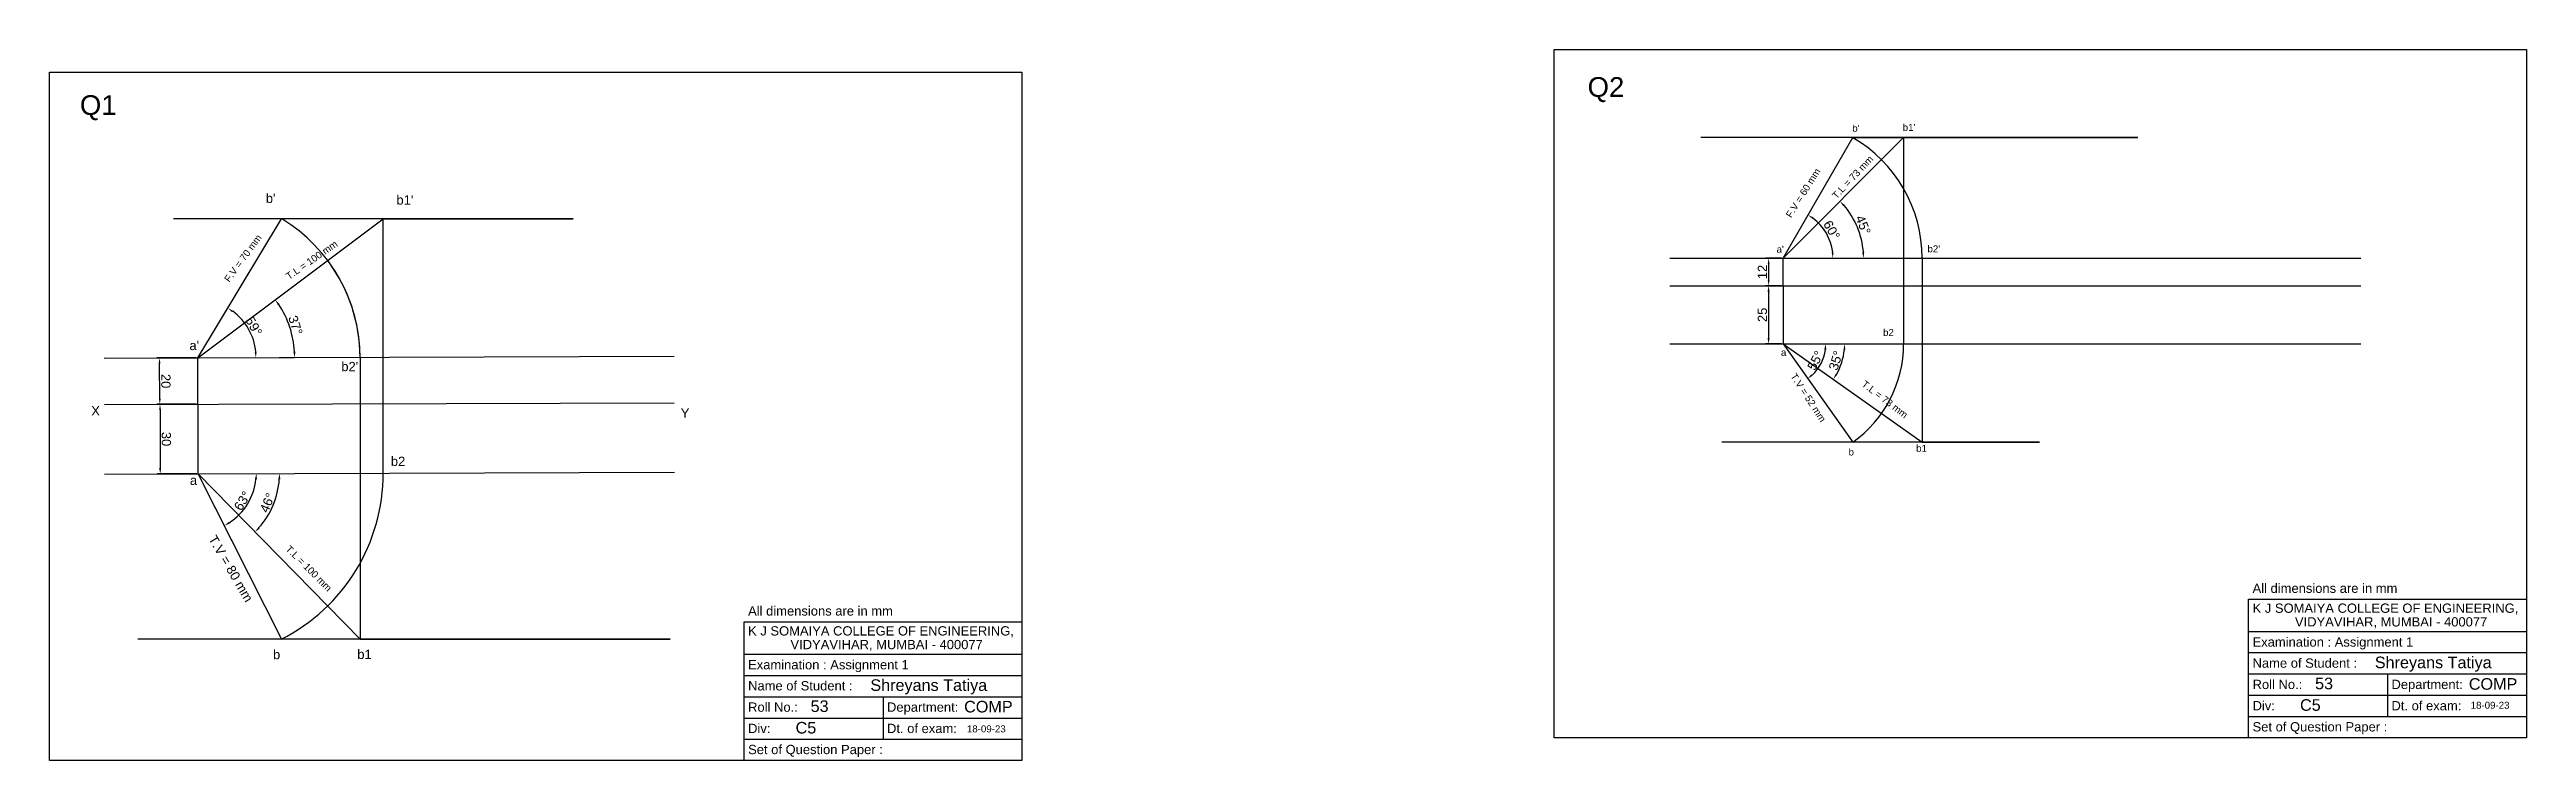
# Model space of a CAD drawing. Header units: millimetres. Extents: x 2670 to 4955, y 1870 to 2186.
# Drawn here: x 2670 to 3740, y 1870 to 2177 of the extents above; entities that cross this region are included whole.
import ezdxf

# ---------------------------------------------------------------- set-up
doc = ezdxf.new("R2010")
doc.units = ezdxf.units.MM
doc.styles.get("Standard").update_dxf_attribs({"font": 'arial.ttf'})
doc.dimstyles.new('ISO-25', dxfattribs={"dimtxt": 4, "dimasz": 2.5, "dimexe": 1.25, "dimexo": 0.625, "dimtad": 1, "dimdec": 0, "dimdsep": 46, "dimtxsty": 'Standard', "dimcen": 2.5, "dimadec": 0, "dimazin": 0, "dimtfac": 1, "dimtdec": 0, "dimtmove": 0, "dimatfit": 3, "dimfxl": 1, "dimarcsym": 0})

msp = doc.modelspace()

# ---------------------------------------------------------------- texts
for s, height, p in [('All dimensions are in mm', 4.008, (2971.9, 1932.7)), ('All dimensions are in mm', 4.008, (3621.7, 1942.5)), ('K J SOMAIYA COLLEGE OF ENGINEERING, ', 4.008, (3621.7, 1933.9)), ('K J SOMAIYA COLLEGE OF ENGINEERING, ', 4.008, (2971.9, 1924.1)), ('VIDYAVIHAR, MUMBAI - 400077', 4.008, (3640, 1928)), ('VIDYAVIHAR, MUMBAI - 400077', 4.008, (2990.2, 1918.2)), ('Examination : Assignment 1', 4.008, (3621.7, 1919.3)), ('Examination : Assignment 1', 4.008, (2971.9, 1909.5)), ('Name of Student : ', 4.008, (2971.9, 1900.4)), ('Name of Student : ', 4.008, (3621.7, 1910.2)), ('Roll No.: ', 4.01, (3621.7, 1901)), ('Department: ', 4.008, (3681.7, 1901)), ('Roll No.: ', 4.01, (2971.9, 1891.2)), ('Department: ', 4.008, (3031.9, 1891.2)), ('Div: ', 4.01, (3621.7, 1891.8)), ('Dt. of exam:', 4.008, (3681.7, 1891.8)), ('Div: ', 4.01, (2971.9, 1882)), ('Dt. of exam:', 4.008, (3031.9, 1882)), ('Set of Question Paper : ', 4.008, (3621.7, 1882.7)), ('Set of Question Paper : ', 4.008, (2971.9, 1872.9))]:
    msp.add_text(s, height=height).set_placement(p)
at = {"attachment_point": 1}
for s, width, insert, char_height in [("b'", 11.39, (2763.6, 2114.8), 4.01), ("b1'", 11.39, (2820, 2114.1), 4.01), ("a'", 11.39, (2730.6, 2051.3), 4.01), ("b2'", 11.39, (2796.2, 2042.2), 4.01), ('X', 11.39, (2688.2, 2023.1), 4.01), ('Y', 11.39, (2942.8, 2022.1), 4.01), ('b2', 11.39, (2817.6, 2001.3), 4.01), ('a', 11.39, (2730.8, 1993.1), 4.01), ('b', 11.39, (2766.7, 1917.9), 4.01), ('b1', 11.39, (2803.1, 1918), 4.01), ('Shreyans Tatiya', 56.26, (3674.5, 1915), 5), ('Shreyans Tatiya', 56.26, (3024.7, 1905.2), 5), ('53', 18.043, (3648.7, 1905.9), 5), ('COMP', 18.242, (3715.1, 1905.7), 5), ('53', 18.043, (2998.9, 1896.1), 5), ('COMP', 18.242, (3065.2, 1895.9), 5), ('C5', 29.121, (3642.2, 1896.6), 5), ('C5', 29.121, (2992.4, 1886.8), 5)]:
    msp.add_mtext_dynamic_manual_height_columns(s, width=width, gutter_width=42.5, heights=[0], dxfattribs=dict(at, insert=insert, char_height=char_height))
at = {"layer": 'Defpoints', "color": 0, "lineweight": -3, "attachment_point": 1}
for s, width, insert, char_height in [('Q2', 43.807, (3334.5, 2165.1), 8.5), ('Q1', 43.807, (2683.3, 2157.3), 8.5), ("b'", 13.923, (3448.8, 2144.5), 3), ("b1'", 13.923, (3470.6, 2144.9), 3), ("a'", 13.923, (3416.1, 2092.3), 3), ("b2'", 13.923, (3481.3, 2092.5), 3), ('b2', 13.923, (3462.1, 2056.4), 3), ('a', 13.923, (3418, 2047.8), 3), ('b', 13.923, (3447.2, 2004.8), 3), ('b1', 13.923, (3476.4, 2006.4), 3), ('18-09-23', 21.121, (3715.9, 1895.5), 3), ('18-09-23', 21.121, (3066.4, 1885.3), 3)]:
    msp.add_mtext_dynamic_manual_height_columns(s, width=width, gutter_width=42.5, heights=[0], dxfattribs=dict(at, insert=insert, char_height=char_height))
for s, width, heights, insert, char_height, rotation in [('T.L = 73 mm', 23.877, [0], (3439.8, 2114.3), 3, 46.9294), ('F.V = 60 mm', 23.877, [0], (3419.9, 2105.7), 3, 57.9612), ('F.V = 70 mm', 27.47, [3.06], (2745.4, 2078.1), 3, 53.8748), ('T.L = 100 mm', 27.47, [0], (2771.9, 2080), 3, 34.8183), ('T.V = 52 mm', 55.162, [0], (3424.5, 2037.7), 3, 303.0813), ('T.L = 73 mm', 23.605, [0], (3454.4, 2034.4), 3, 322.6202), ('T.V = 80 mm', 34.448, [0], (2742.1, 1967.9), 4.008, 300.2709), ('T.L = 100 mm', 27.47, [4.47], (2774, 1963.3), 3, 315.2035)]:
    msp.add_mtext_dynamic_manual_height_columns(s, width=width, gutter_width=42.5, heights=heights, dxfattribs=dict(at, insert=insert, char_height=char_height, rotation=rotation))

# ---------------------------------------------------------------- blocks, each defined once
blk = doc.blocks.new('*D2')
at = {"layer": 'Defpoints', "color": 0, "lineweight": -2, "transparency": 16777216}
blk.add_arc((2734.3, 2044), 25.1, 5.8891, 53.1526, dxfattribs=at)
at = {"layer": 'Defpoints', "color": 0, "lineweight": 30, "transparency": 16777216}
for p in [(2770.4, 2103.9), (2693.8, 2043.8), (2734.3, 2044), (2757.8, 2052.4), (2940, 2044.6)]:
    blk.add_point(p, dxfattribs=at)
for points in [[(2749, 2063.7), (2749.5, 2064.3), (2747.2, 2065.4)], [(2759.6, 2046.5), (2758.8, 2046.5), (2759.3, 2044)]]:
    blk.add_solid(points, dxfattribs=at)
at = {"layer": 'Defpoints', "color": 0, "lineweight": -3, "transparency": 16777216, "insert": (2758.4, 2057.6), "char_height": 4, "attachment_point": 5, "rotation": 299.5209}
blk.add_mtext('59°', dxfattribs=at)
blk = doc.blocks.new('*D3')
at = {"layer": 'Defpoints', "color": 0, "lineweight": -2, "transparency": 16777216}
blk.add_arc((2734.3, 2044), 41.8, 3.5991, 33.3844, dxfattribs=at)
at = {"layer": 'Defpoints', "color": 0, "lineweight": 30, "transparency": 16777216}
for p in [(2814.3, 2103.9), (2693.8, 2043.8), (2734.3, 2044), (2775.1, 2052.9), (2940, 2044.6)]:
    blk.add_point(p, dxfattribs=at)
for points in [[(2768.8, 2066.7), (2769.5, 2067.2), (2767.7, 2069)], [(2776.4, 2046.6), (2775.5, 2046.6), (2776, 2044.1)]]:
    blk.add_solid(points, dxfattribs=at)
at = {"layer": 'Defpoints', "color": 0, "lineweight": -3, "transparency": 16777216, "insert": (2776.4, 2058), "char_height": 4, "attachment_point": 5, "rotation": 288.4917}
blk.add_mtext('37°', dxfattribs=at)
blk = doc.blocks.new('*D4')
at = {"layer": 'Defpoints', "color": 0, "lineweight": -2, "transparency": 16777216}
blk.add_arc((2734.3, 1994), 35.2, 318.4465, 356.1029, dxfattribs=at)
at = {"layer": 'Defpoints', "color": 0, "lineweight": 30, "transparency": 16777216}
for p in [(2693.9, 1993.8), (2734.3, 1994), (2940.1, 1994.6), (2764.7, 1976.1), (2804.3, 1922.5)]:
    blk.add_point(p, dxfattribs=at)
for points in [[(2769, 1991.6), (2769.9, 1991.5), (2769.5, 1994.1)], [(2761, 1970.3), (2760.4, 1970.9), (2758.9, 1968.8)]]:
    blk.add_solid(points, dxfattribs=at)
at = {"layer": 'Defpoints', "color": 0, "lineweight": -3, "transparency": 16777216, "insert": (2764.3, 1981.4), "char_height": 4, "attachment_point": 5, "rotation": 67.2747}
blk.add_mtext('46°', dxfattribs=at)
blk = doc.blocks.new('*D5')
at = {"layer": 'Defpoints', "color": 0, "lineweight": -2, "transparency": 16777216}
blk.add_arc((2734.3, 1994), 25.1, 302.3945, 354.4705, dxfattribs=at)
at = {"layer": 'Defpoints', "color": 0, "lineweight": 30, "transparency": 16777216}
for p in [(2693.9, 1993.8), (2734.3, 1994), (2940.1, 1994.6), (2753, 1977.1), (2770.3, 1922.5)]:
    blk.add_point(p, dxfattribs=at)
for points in [[(2758.9, 1991.5), (2759.8, 1991.5), (2759.5, 1994)], [(2748, 1972.4), (2747.6, 1973.1), (2745.6, 1971.5)]]:
    blk.add_solid(points, dxfattribs=at)
at = {"layer": 'Defpoints', "color": 0, "lineweight": -3, "transparency": 16777216, "insert": (2753.5, 1982.2), "char_height": 4, "attachment_point": 5, "rotation": 58.4325}
blk.add_mtext('63°', dxfattribs=at)
blk = doc.blocks.new('*D6')
at = {"layer": 'Defpoints', "color": 0, "lineweight": -2, "transparency": 16777216}
for p, q in [((2733.6, 2043.9), (2716.5, 2043.9)), ((2717.8, 2026.4), (2717.7, 2041.4)), ((2733.7, 2023.9), (2716.5, 2023.9))]:
    blk.add_line(p, q, dxfattribs=at)
at = {"layer": 'Defpoints', "color": 0, "lineweight": 30, "transparency": 16777216}
for p in [(2717.7, 2043.9), (2734.3, 2044), (2734.3, 2024)]:
    blk.add_point(p, dxfattribs=at)
for points in [[(2718.1, 2041.4), (2717.3, 2041.4), (2717.7, 2043.9)], [(2718.2, 2026.4), (2717.4, 2026.4), (2717.8, 2023.9)]]:
    blk.add_solid(points, dxfattribs=at)
at = {"layer": 'Defpoints', "color": 0, "lineweight": -3, "transparency": 16777216, "insert": (2720.4, 2033.9), "char_height": 4, "attachment_point": 5, "rotation": 270.1704}
blk.add_mtext('20', dxfattribs=at)
blk = doc.blocks.new('*D7')
at = {"layer": 'Defpoints', "color": 0, "lineweight": -2, "transparency": 16777216}
for p, q in [((2733.7, 2023.9), (2716.6, 2023.9)), ((2717.9, 2021.4), (2717.9, 1996.4)), ((2733.8, 1993.9), (2716.7, 1993.9))]:
    blk.add_line(p, q, dxfattribs=at)
at = {"layer": 'Defpoints', "color": 0, "lineweight": 30, "transparency": 16777216}
for p in [(2734.3, 2024), (2718, 1993.9), (2734.4, 1994)]:
    blk.add_point(p, dxfattribs=at)
for points in [[(2718.3, 2021.4), (2717.5, 2021.4), (2717.9, 2023.9)], [(2718.4, 1996.4), (2717.5, 1996.4), (2718, 1993.9)]]:
    blk.add_solid(points, dxfattribs=at)
at = {"layer": 'Defpoints', "color": 0, "lineweight": -3, "transparency": 16777216, "insert": (2720.6, 2008.9), "char_height": 4, "attachment_point": 5, "rotation": 270.1704}
blk.add_mtext('30', dxfattribs=at)
blk = doc.blocks.new('*D8')
at = {"layer": 'Defpoints', "color": 0, "lineweight": -2, "transparency": 16777216}
for p, q in [((3418.3, 2087), (3411.4, 2087)), ((3412.7, 2077.5), (3412.7, 2084.5)), ((3418.3, 2075), (3411.4, 2075))]:
    blk.add_line(p, q, dxfattribs=at)
at = {"layer": 'Defpoints', "color": 0, "lineweight": 30, "transparency": 16777216}
for p in [(3412.7, 2087), (3419, 2087), (3419, 2075)]:
    blk.add_point(p, dxfattribs=at)
for points in [[(3412.3, 2084.5), (3413.1, 2084.5), (3412.7, 2087)], [(3412.3, 2077.5), (3413.1, 2077.5), (3412.7, 2075)]]:
    blk.add_solid(points, dxfattribs=at)
at = {"layer": 'Defpoints', "color": 0, "lineweight": -3, "transparency": 16777216, "insert": (3410, 2081), "char_height": 4, "attachment_point": 5, "rotation": 90}
blk.add_mtext('12', dxfattribs=at)
blk = doc.blocks.new('*D9')
at = {"layer": 'Defpoints', "color": 0, "lineweight": -2, "transparency": 16777216}
for p, q in [((3418.3, 2075), (3411.4, 2075)), ((3412.7, 2052.5), (3412.7, 2072.5)), ((3418.3, 2050), (3411.4, 2050))]:
    blk.add_line(p, q, dxfattribs=at)
at = {"layer": 'Defpoints', "color": 0, "lineweight": 30, "transparency": 16777216}
for p in [(3412.7, 2075), (3419, 2075), (3419, 2050)]:
    blk.add_point(p, dxfattribs=at)
for points in [[(3412.2, 2072.5), (3413.1, 2072.5), (3412.7, 2075)], [(3412.2, 2052.5), (3413.1, 2052.5), (3412.7, 2050)]]:
    blk.add_solid(points, dxfattribs=at)
at = {"layer": 'Defpoints', "color": 0, "lineweight": -3, "transparency": 16777216, "insert": (3410, 2062.5), "char_height": 4, "attachment_point": 5, "rotation": 90}
blk.add_mtext('25', dxfattribs=at)
blk = doc.blocks.new('*D10')
at = {"layer": 'Defpoints', "color": 0, "lineweight": -2, "transparency": 16777216}
blk.add_arc((3419, 2087), 21.5, 6.6686, 53.3314, dxfattribs=at)
at = {"layer": 'Defpoints', "color": 0, "lineweight": 30, "transparency": 16777216}
for p in [(3449, 2139), (3370, 2087), (3419, 2087), (3439.1, 2094.4), (3668.4, 2087)]:
    blk.add_point(p, dxfattribs=at)
for points in [[(3431.6, 2103.9), (3432, 2104.6), (3429.7, 2105.6)], [(3440.7, 2089.5), (3439.9, 2089.5), (3440.4, 2087)]]:
    blk.add_solid(points, dxfattribs=at)
at = {"layer": 'Defpoints', "color": 0, "lineweight": -3, "transparency": 16777216, "insert": (3439.9, 2099.1), "char_height": 4, "attachment_point": 5, "rotation": 300}
blk.add_mtext('60°', dxfattribs=at)
blk = doc.blocks.new('*D11')
at = {"layer": 'Defpoints', "color": 0, "lineweight": -2, "transparency": 16777216}
blk.add_arc((3419, 2087), 34.7, 4.1299, 40.8701, dxfattribs=at)
at = {"layer": 'Defpoints', "color": 0, "lineweight": 30, "transparency": 16777216}
for p in [(3470.9, 2139), (3370, 2087), (3419, 2087), (3452.5, 2096), (3668.4, 2087)]:
    blk.add_point(p, dxfattribs=at)
for points in [[(3444.9, 2109.4), (3445.5, 2110), (3443.5, 2111.5)], [(3454, 2089.5), (3453.1, 2089.5), (3453.6, 2087)]]:
    blk.add_solid(points, dxfattribs=at)
at = {"layer": 'Defpoints', "color": 0, "lineweight": -3, "transparency": 16777216, "insert": (3453.5, 2101.3), "char_height": 4, "attachment_point": 5, "rotation": 292.5}
blk.add_mtext('45°', dxfattribs=at)
blk = doc.blocks.new('*D12')
at = {"layer": 'Defpoints', "color": 0, "lineweight": -2, "transparency": 16777216}
blk.add_arc((3419, 2050), 26.5, 330.1358, 354.5998, dxfattribs=at)
at = {"layer": 'Defpoints', "color": 0, "lineweight": 30, "transparency": 16777216}
for p in [(3370, 2050), (3419, 2050), (3668.4, 2050), (3443.3, 2039.4), (3479, 2007.6)]:
    blk.add_point(p, dxfattribs=at)
for points in [[(3445, 2047.5), (3445.8, 2047.5), (3445.5, 2050)], [(3442.3, 2036.6), (3441.6, 2037), (3440.6, 2034.7)]]:
    blk.add_solid(points, dxfattribs=at)
at = {"layer": 'Defpoints', "color": 0, "lineweight": -3, "transparency": 16777216, "insert": (3441.7, 2042.8), "char_height": 4, "attachment_point": 5, "rotation": 72.3678}
blk.add_mtext('35°', dxfattribs=at)
blk = doc.blocks.new('*D13')
at = {"layer": 'Defpoints', "color": 0, "lineweight": -2, "transparency": 16777216}
blk.add_arc((3419, 2050), 18.4, 313.0748, 352.1896, dxfattribs=at)
at = {"layer": 'Defpoints', "color": 0, "lineweight": 30, "transparency": 16777216}
for p in [(3370, 2050), (3419, 2050), (3668.4, 2050), (3433.7, 2039.1), (3449, 2007.6)]:
    blk.add_point(p, dxfattribs=at)
for points in [[(3436.7, 2047.5), (3437.6, 2047.5), (3437.3, 2050)], [(3431.8, 2036.3), (3431.2, 2036.9), (3429.6, 2035)]]:
    blk.add_solid(points, dxfattribs=at)
at = {"layer": 'Defpoints', "color": 0, "lineweight": -3, "transparency": 16777216, "insert": (3432.9, 2042.8), "char_height": 4, "attachment_point": 5, "rotation": 62.6322}
blk.add_mtext('55°', dxfattribs=at)

# ---------------------------------------------------------------- dimensions: what is measured, and where the dimension line sits
at = {"layer": 'Defpoints', "color": 0, "lineweight": -3}
for base, line1, line2, picture, middle in [((3439.1, 2094.4), ((3370, 2087), (3668.4, 2087)), ((3419, 2087), (3449, 2139)), '*D10', (3439.9, 2099.1)), ((3452.5, 2096), ((3370, 2087), (3668.4, 2087)), ((3419, 2087), (3470.9, 2139)), '*D11', (3453.5, 2101.3)), ((2757.8, 2052.4), ((2693.8, 2043.8), (2940, 2044.6)), ((2734.3, 2044), (2770.4, 2103.9)), '*D2', (2758.4, 2057.6)), ((2775.1, 2052.9), ((2693.8, 2043.8), (2940, 2044.6)), ((2734.3, 2044), (2814.3, 2103.9)), '*D3', (2776.4, 2058)), ((3443.3, 2039.4), ((3419, 2050), (3479, 2007.6)), ((3370, 2050), (3668.4, 2050)), '*D12', (3441.7, 2042.8)), ((3433.7, 2039.1), ((3419, 2050), (3449, 2007.6)), ((3370, 2050), (3668.4, 2050)), '*D13', (3432.9, 2042.8)), ((2764.7, 1976.1), ((2734.3, 1994), (2804.3, 1922.5)), ((2693.9, 1993.8), (2940.1, 1994.6)), '*D4', (2764.3, 1981.4)), ((2753, 1977.1), ((2734.3, 1994), (2770.3, 1922.5)), ((2693.9, 1993.8), (2940.1, 1994.6)), '*D5', (2753.5, 1982.2))]:
    dim = msp.add_angular_dim_2l(base=base, line1=line1, line2=line2, dimstyle='ISO-25', dxfattribs=at)
    dim.commit()
    dim.dimension.update_dxf_attribs({"geometry": picture, "text_midpoint": middle})
for base, p1, p2, picture, middle in [((3412.7, 2087), (3419, 2075), (3419, 2087), '*D8', (3410, 2081)), ((3412.7, 2075), (3419, 2050), (3419, 2075), '*D9', (3410, 2062.5))]:
    dim = msp.add_linear_dim(base=base, p1=p1, p2=p2, angle=90, dimstyle='ISO-25', dxfattribs=at)
    dim.commit()
    dim.dimension.update_dxf_attribs({"geometry": picture, "text_midpoint": middle})
for p2, distance, picture, middle in [((2734.3, 2044), 16.5, '*D6', (2720.4, 2033.9)), ((2734.4, 1994), -16.5, '*D7', (2720.6, 2008.9))]:
    dim = msp.add_aligned_dim(p1=(2734.3, 2024), p2=p2, distance=distance, dimstyle='ISO-25', dxfattribs=at)
    dim.commit()
    dim.dimension.update_dxf_attribs({"geometry": picture, "text_midpoint": middle})

# ---------------------------------------------------------------- linework, layer by layer
for p, q in [((3320, 2177), (3740, 2177)), ((3320, 1880), (3320, 2177)), ((3740, 2177), (3740, 1880)), ((2670.2, 2167.2), (3090.2, 2167.2)), ((2670.2, 1870.2), (2670.2, 2167.2)), ((3090.2, 2167.2), (3090.2, 1870.2)), ((3419, 2087), (3449, 2139)), ((2734.3, 2044), (2814.3, 2103.9)), ((2734.3, 2044), (2770.4, 2103.9)), ((2814.3, 1994), (2814.3, 2103.9)), ((3370, 2087), (3668.4, 2087)), ((3419, 2075), (3419, 2087)), ((3370, 2075), (3668.4, 2075)), ((3419, 2075), (3419, 2050)), ((2693.8, 2043.8), (2940, 2044.6)), ((2734.3, 2024), (2734.3, 2044)), ((2804.3, 2044.2), (2804.3, 1922.5)), ((3370, 2050), (3668.4, 2050)), ((2693.9, 2023.8), (2940, 2024.6)), ((2734.3, 2024), (2734.3, 1994)), ((2693.9, 1993.8), (2940.1, 1994.6)), ((3620, 1939.8), (3740, 1939.8)), ((3620, 1880), (3620, 1939.8)), ((2970.2, 1930), (3090.2, 1930)), ((2970.2, 1870.2), (2970.2, 1930)), ((3620, 1925.8), (3740, 1925.8)), ((3740, 1935), (3740, 1880)), ((2970.2, 1916), (3090.2, 1916)), ((3090.2, 1925.2), (3090.2, 1870.2)), ((3620, 1916.7), (3740, 1916.7)), ((2970.2, 1906.9), (3090.2, 1906.9)), ((3620, 1907.5), (3740, 1907.5)), ((3680, 1907.5), (3680, 1889.2)), ((2970.2, 1897.7), (3090.2, 1897.7)), ((3030.2, 1897.7), (3030.2, 1879.4)), ((3620, 1898.3), (3740, 1898.3)), ((2970.2, 1888.5), (3090.2, 1888.5)), ((3620, 1889.2), (3740, 1889.2)), ((2970.2, 1879.4), (3090.2, 1879.4)), ((3740, 1880), (3320, 1880)), ((3740, 1880), (3620, 1880)), ((3090.2, 1870.2), (2670.2, 1870.2)), ((3090.2, 1870.2), (2970.2, 1870.2))]:
    msp.add_line(p, q)
for points in [[(2814.3, 2103.9), (2896.3, 2103.9), (2723.7, 2103.9)], [(2734.3, 2044), (2804.3, 2044.2)]]:
    msp.add_lwpolyline(points)
for centre, radius, start, end in [((2734.3, 2044), 70, 359.8296, 58.8714), ((2734.3, 2044), 70, 0.1704, 36.8131), ((2734.3, 1994), 80, 296.6946, 0.1702)]:
    msp.add_arc(centre, radius, start, end)
at = {"layer": 'Defpoints', "color": 0, "lineweight": -3}
for p, q in [((3572.1, 2139), (3383.4, 2139)), ((3419, 2087), (3470.9, 2139)), ((3449, 2139), (3572.1, 2139)), ((3470.9, 2139), (3470.9, 2050)), ((3479, 2087), (3479, 2007.6)), ((3419, 2050), (3479, 2007.6)), ((3419, 2050), (3449, 2007.6)), ((3529.7, 2007.6), (3392.5, 2007.6)), ((3479, 2007.6), (3529.7, 2007.6)), ((2734.3, 1994), (2804.3, 1922.5)), ((2734.3, 1994), (2770.3, 1922.5)), ((2804.3, 1994.2), (2804.3, 1922.5)), ((2938.3, 1922.5), (2708.3, 1922.5)), ((2804.3, 1922.5), (2938.3, 1922.5))]:
    msp.add_line(p, q, dxfattribs=at)
at = {"layer": 'Defpoints', "color": 0, "lineweight": 30}
msp.add_line((2734.7, 1993.1), (2770.3, 1922.5), dxfattribs=at)
msp.add_lwpolyline([(2734.3, 2044), (2770.4, 2103.9)], dxfattribs=at)
at = {"layer": 'Defpoints', "color": 0, "lineweight": -3}
for centre, radius, start, end in [((3419, 2087), 60, 0, 60), ((3419, 2050), 52, 305.2644, 0)]:
    msp.add_arc(centre, radius, start, end, dxfattribs=at)

msp.set_redraw_order([(e.dxf.handle, doc.entitydb.next_handle()) for e in msp.query("TEXT MTEXT ATTDEF DIMENSION ARC_DIMENSION")])  # texts and dimensions are drawn at this point

doc.saveas('drawing.dxf')
